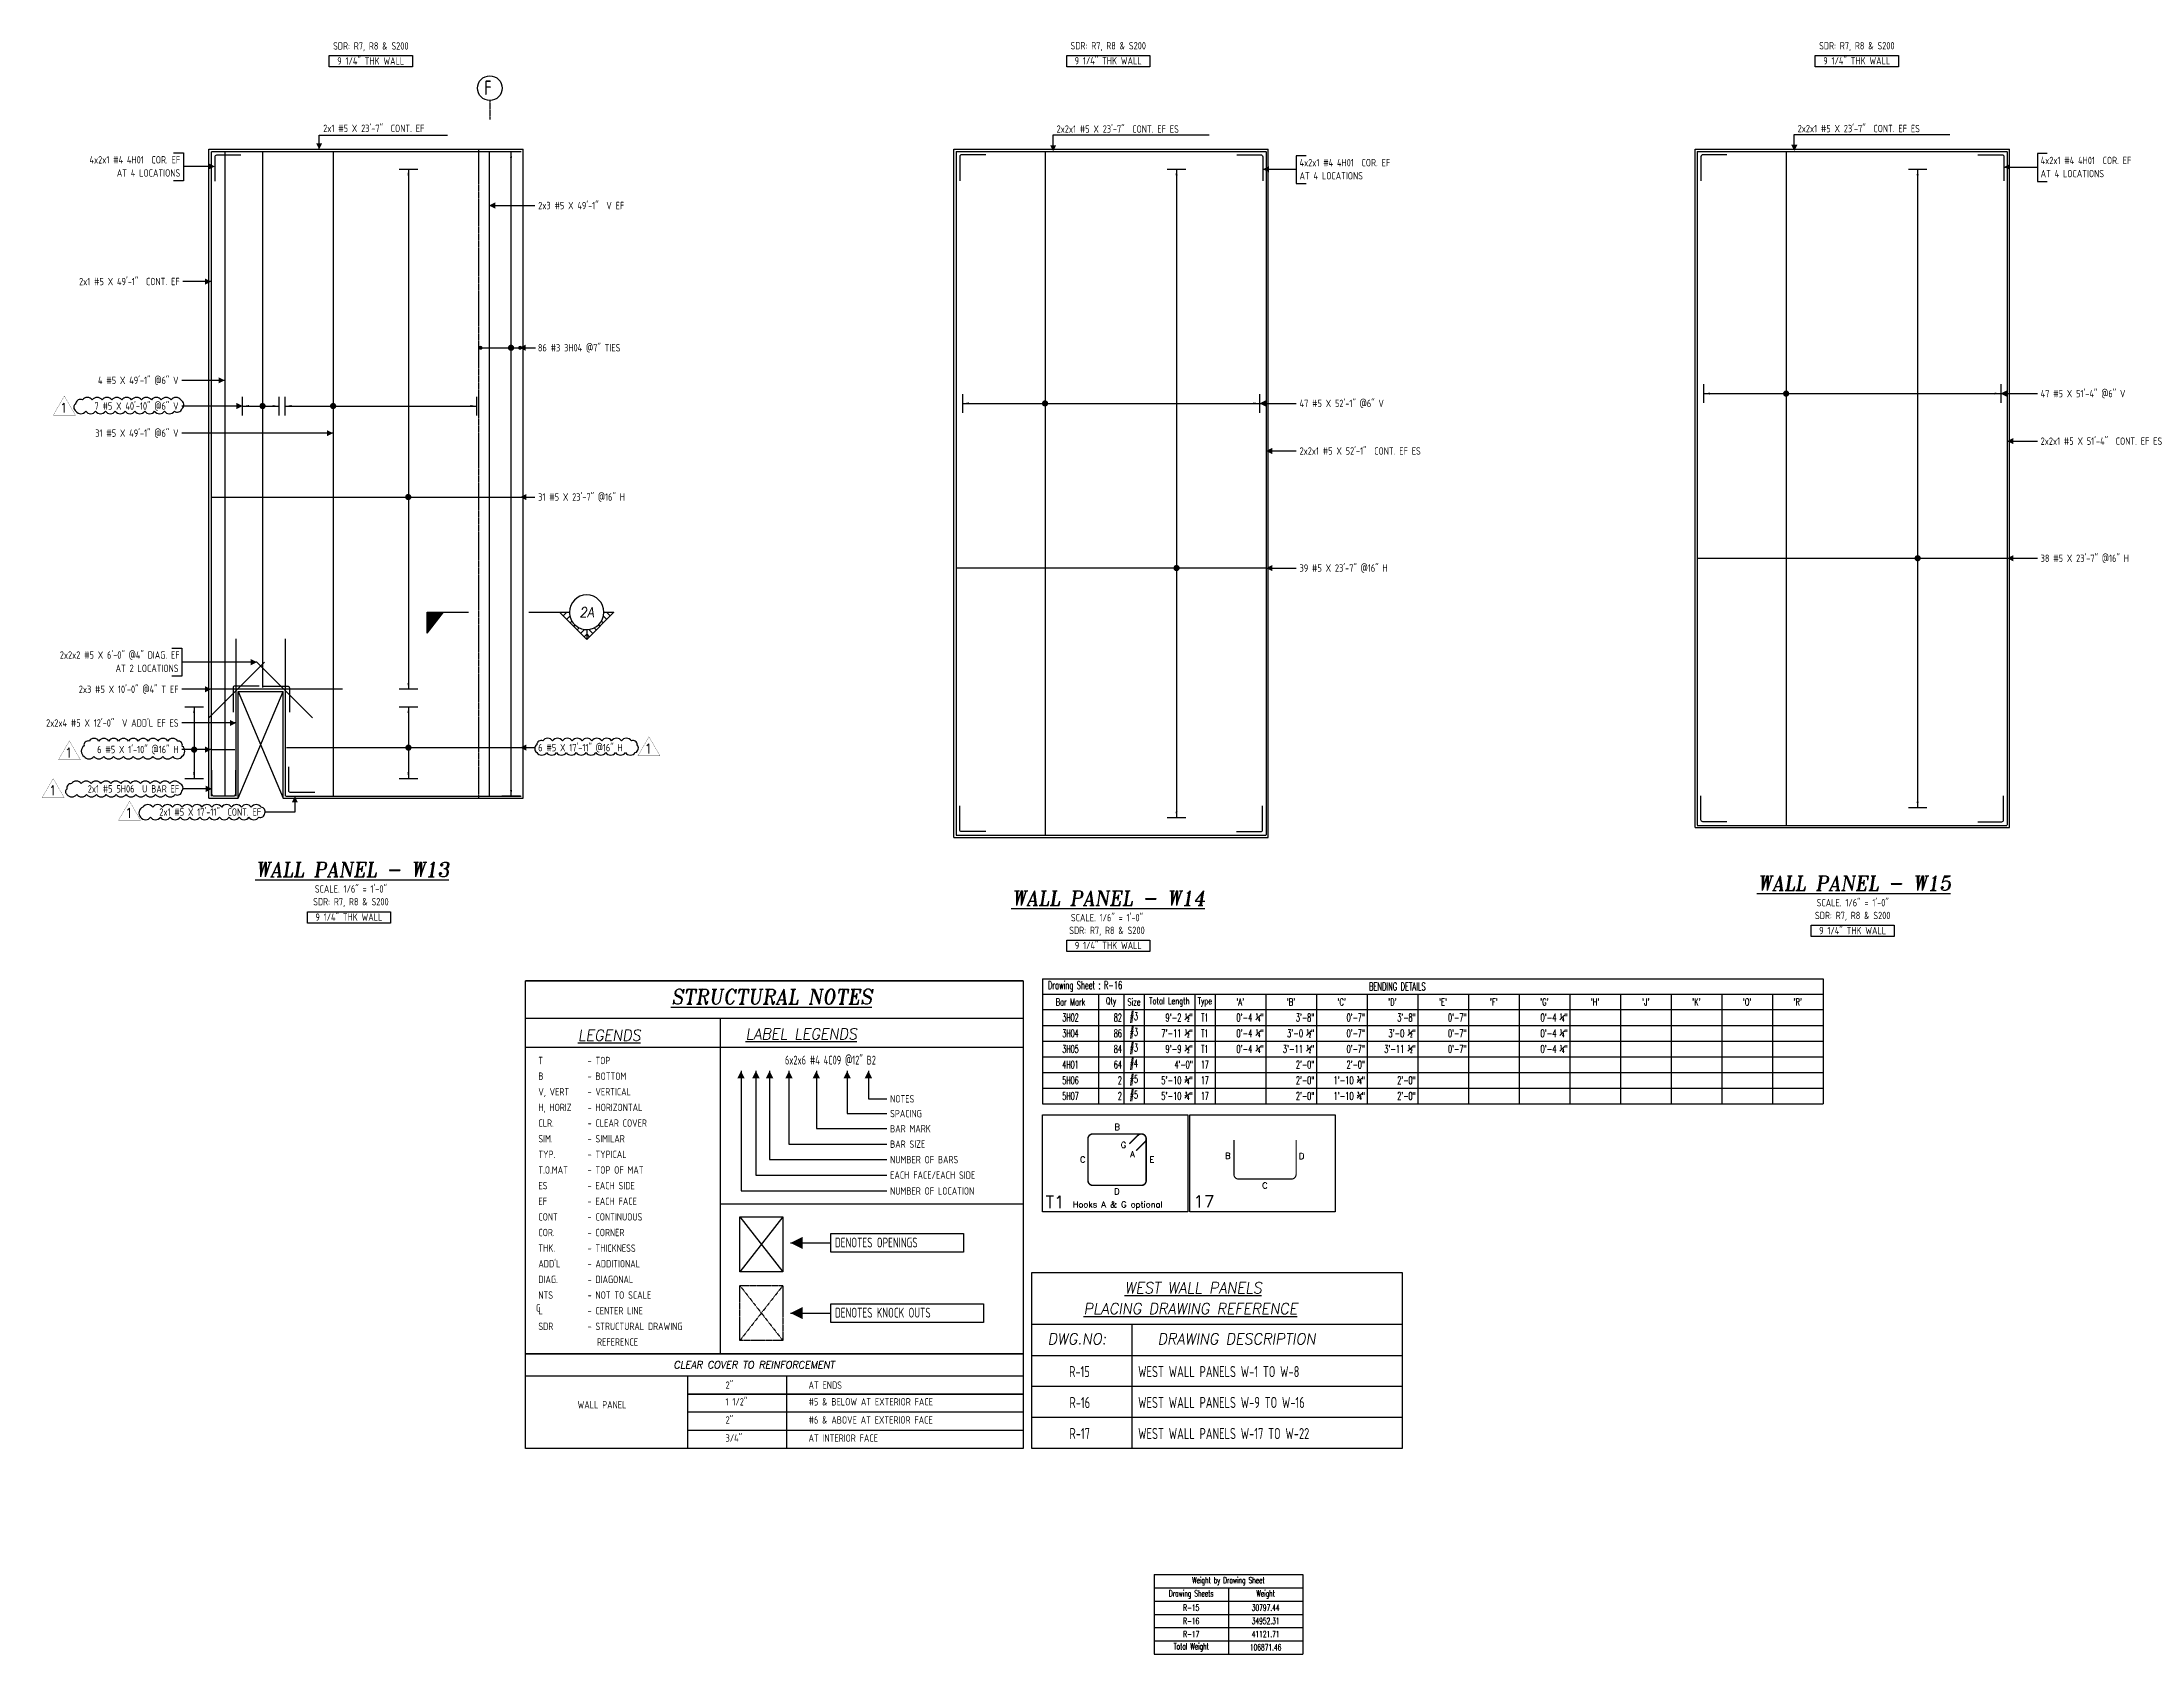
# Model space of a CAD drawing. Header units: inches. Extents: x -3675 to 25720, y -2273 to 5046.
# Drawn here: x 15733 to 17652, y -806 to 668 of the extents above; entities that cross this region are included whole.
import ezdxf
from ezdxf.enums import TextEntityAlignment as Align

# ---------------------------------------------------------------- set-up
doc = ezdxf.new("R2010")
doc.units = ezdxf.units.IN
doc.header["$LTSCALE"] = 0.025
doc.header["$MEASUREMENT"] = 0
doc.linetypes.add('HIDDEN', pattern=[6, 3, -3])
doc.linetypes.add('PHANTOM', pattern=[2.5, 1.25, -0.25, 0.25, -0.25, 0.25, -0.25])
doc.layers.get('0').update_dxf_attribs({"linetype": 'CONTINUOUS'})
for name, color, linetype in [('0-25', 7, 'CONTINUOUS'), ('0-25TEXT', 7, 'CONTINUOUS'), ('0-35', 3, 'CONTINUOUS'), ('0-35TEXT', 3, 'CONTINUOUS'), ('0-50', 10, 'CONTINUOUS'), ('3', 3, 'CONTINUOUS'), ('BAR-LBL', 2, 'CONTINUOUS'), ('BARLIST', 7, 'CONTINUOUS'), ('CADS-BAR-SKETCH', 7, 'CONTINUOUS'), ('GRID', 8, 'PHANTOM'), ('hidden', 7, 'HIDDEN'), ('RANGELAY', 7, 'CONTINUOUS'), ('REBARS', 4, 'CONTINUOUS'), ('REV_1', 150, 'CONTINUOUS')]:
    doc.layers.add(name, color=color, linetype=linetype)
doc.styles.add('AR', font='ARCHQUIK.shx', dxfattribs={"width": 0.8})
doc.styles.add('ROMANS', font='romans.shx', dxfattribs={"width": 0.57})
doc.styles.add('ROMANT', font='romant')

msp = doc.modelspace()

# ---------------------------------------------------------------- texts
at = {"color": 7, "linetype": 'Continuous', "style": 'ROMANT', "oblique": 9, "width": 0.95}
for s, p in [('%%UWALL PANEL - W13', (16016.35304, -95.46906)), ('%%UWALL PANEL - W15', (17388.77036, -108.04529)), ('%%UWALL PANEL - W14', (16707.26725, -121.67612))]:
    msp.add_text(s, height=13.5, dxfattribs=at).set_placement(p, align=Align.CENTER)
at = {"linetype": 'Continuous', "style": 'ROMANT', "oblique": 9, "width": 0.95}
for s, height, p in [('%%USTRUCTURAL NOTES', 13.5, (16399.53397, -211.77539)), ('%%ULEGENDS', 10.125, (16251.23635, -245.33156)), ('%%ULABEL LEGENDS', 10.125, (16426.67559, -244.11802))]:
    msp.add_text(s, height=height, dxfattribs=at).set_placement(p, align=Align.CENTER)
for s, height, p in [('%%UWEST WALL PANELS', 10.125, (16722.20282, -476.1961)), ('%%UPLACING DRAWING REFERENCE', 10.125, (16684.63643, -495.20492)), ('DWG.NO:', 10.125, (16651.76079, -522.90159)), ('DRAWING DESCRIPTION', 10.125, (16752.20003, -522.90159)), ('CLEAR COVER TO REINFORCEMENT', 6.75, (16309.91663, -544.89604))]:
    msp.add_text(s, height=height, dxfattribs=at).set_placement(p)
at = {"layer": '0-35', "style": 'AR', "width": 0.8}
for s, p in [('R-15', (16671.35173, -552.78923)), ('WEST WALL PANELS W-1 TO W-8', (16734.38106, -552.78923)), ('R-16', (16671.66063, -581.09753)), ('WEST WALL PANELS W-9 TO W-16', (16734.38106, -580.99677)), ('R-17', (16671.66063, -609.40583)), ('WEST WALL PANELS W-17 TO W-22', (16734.38106, -609.40583))]:
    msp.add_text(s, height=10.125, dxfattribs=at).set_placement(p)
at = {"layer": '0-35TEXT', "style": 'AR', "width": 0.8}
for s, p in [('SDR: R7, R8 & S200', (16033.19, 660.6735)), ('9 1/4" THK WALL', (16033.11308, 646.88549)), ('SDR: R7, R8 & S200', (16707.05395, 660.87553)), ('9 1/4" THK WALL', (16706.97703, 647.08751)), ('SDR: R7, R8 & S200', (17391.15662, 660.87553)), ('9 1/4" THK WALL', (17391.0797, 647.08751)), ('SDR: R7, R8 & S200', (16014.98116, -121.58415)), ('SCALE. 1/6" = 1\'-0"', (16014.98116, -109.91595)), ('SCALE. 1/6" = 1\'-0"', (17387.39848, -122.49218)), ('9 1/4" THK WALL', (16013.12721, -135.68293)), ('SCALE. 1/6" = 1\'-0"', (16705.89538, -136.12302)), ('SDR: R7, R8 & S200', (17387.39848, -134.16037)), ('SDR: R7, R8 & S200', (16705.89538, -147.79121)), ('9 1/4" THK WALL', (16707.138, -161.57923)), ('9 1/4" THK WALL', (17387.32156, -147.94839))]:
    msp.add_text(s, height=6.7498312, dxfattribs=at).set_placement(p, align=Align.CENTER)
for s, height, p in [('AT 4 LOCATIONS', 6.7498312, (15858.98542, 544.56163)), ('AT 2 LOCATIONS', 6.7498312, (15857.48559, 91.7612)), ('6x2x6 #4 4C09 @12" B2', 8.1, (16494.7563, -267.04955))]:
    msp.add_text(s, height=height, dxfattribs=at).set_placement(p, align=Align.RIGHT)
for s, height, p in [('AT 4 LOCATIONS', 6.7498312, (16881.8891, 541.96542)), ('AT 4 LOCATIONS', 6.7498312, (17559.12079, 543.9865)), ('T', 6.75, (16186.2935, -266.75297)), ('- TOP', 6.75, (16231.22812, -266.75297)), ('B', 6.75, (16186.2935, -281.04581)), ('- BOTTOM', 6.75, (16231.22812, -281.04581)), ('V, VERT', 6.75, (16186.2935, -295.33866)), ('H, HORIZ', 6.75, (16186.2935, -309.6315)), ('- VERTICAL', 6.75, (16231.22812, -295.33866)), ('- HORIZONTAL', 6.75, (16231.22812, -309.6315)), ('NOTES', 6.75, (16507.738, -301.79447)), ('CLR.', 6.75, (16186.2935, -323.92434)), ('- CLEAR COVER', 6.75, (16231.22812, -323.92434)), ('SPACING', 6.75, (16507.738, -315.23507)), ('BAR MARK', 6.75, (16507.738, -329.0335)), ('SIM.', 6.75, (16186.2935, -338.21718)), ('- SIMILAR', 6.75, (16231.22812, -338.21718)), ('BAR SIZE', 6.75, (16507.738, -343.18961)), ('TYP.', 6.75, (16186.2935, -352.51002)), ('T.O.MAT', 6.75, (16186.2935, -366.80286)), ('- TYPICAL', 6.75, (16231.22812, -352.51002)), ('- TOP OF MAT', 6.75, (16231.22812, -366.80286)), ('NUMBER OF BARS', 6.75, (16507.738, -357.34572)), ('ES', 6.75, (16186.2935, -381.0957)), ('- EACH SIDE', 6.75, (16231.22812, -381.0957)), ('EACH FACE/EACH SIDE', 6.75, (16507.738, -371.50184)), ('NUMBER OF LOCATION', 6.75, (16507.738, -386.01578)), ('EF', 6.75, (16186.2935, -395.38854)), ('CONT', 6.75, (16186.2935, -409.68138)), ('- EACH FACE', 6.75, (16231.22812, -395.38854)), ('- CONTINUOUS', 6.75, (16231.22812, -409.68138)), ('COR.', 6.75, (16186.2935, -423.97422)), ('- CORNER', 6.75, (16231.22812, -423.97422)), ('THK.', 6.75, (16186.2935, -438.26706)), ('- THICKNESS', 6.75, (16231.22812, -438.26706)), ('DENOTES OPENINGS', 9, (16457.33697, -434.23194)), ("ADD'L", 6.75, (16186.2935, -452.5599)), ('DIAG.', 6.75, (16186.2935, -466.85274)), ('- ADDITIONAL', 6.75, (16231.22812, -452.5599)), ('- DIAGONAL', 6.75, (16231.22812, -466.85274)), ('NTS', 6.75, (16186.2935, -481.14558)), ('- NOT TO SCALE', 6.75, (16231.22812, -481.14558)), ('- CENTER LINE', 6.75, (16231.22812, -495.43842)), ('DENOTES KNOCK OUTS', 9, (16457.33697, -498.36272)), ('SDR', 6.75, (16186.2935, -509.73126)), ('- STRUCTURAL DRAWING', 6.75, (16231.22812, -509.73126)), ('REFERENCE', 6.75, (16239.89621, -524.0241)), ('2"', 6.75, (16357.36202, -563.4672)), ('WALL PANEL', 6.75, (16222.12481, -581.44073)), ('1 1/2"', 6.75, (16357.36202, -578.72908)), ('AT ENDS', 6.75, (16433.18142, -563.4672)), ('#5 & BELOW AT EXTERIOR FACE  ', 6.75, (16433.18142, -578.72908)), ('2"', 6.75, (16357.36202, -595.30611)), ('#6 & ABOVE AT EXTERIOR FACE   ', 6.75, (16433.18142, -595.30611)), ('3/4"', 6.75, (16357.36202, -611.88314)), ('AT INTERIOR FACE   ', 6.75, (16433.18142, -611.88314))]:
    msp.add_text(s, height=height, dxfattribs=at).set_placement(p)
at = {"layer": '0-50', "style": 'AR', "width": 0.8}
msp.add_text('F', height=13.5, dxfattribs=at).set_placement((16136.94186, 618.94493))
at = {"layer": 'BAR-LBL', "style": 'AR', "width": 0.8}
for s, p in [('2x1 #5 X 23\'-7"  CONT. EF', (15989.66529, 585.31875)), ('2x2x1 #5 X 23\'-7"  CONT. EF ES', (16659.86526, 584.69791)), ('2x2x1 #5 X 23\'-7"  CONT. EF ES', (17337.09696, 585.15115)), ('4x2x1 #4 4H01  COR. EF', (16881.8891, 553.96416)), ('4x2x1 #4 4H01  COR. EF', (17559.12079, 555.98524)), ('2x3 #5 X 49\'-1"  V EF', (16186.16489, 514.76738)), ('86 #3 3H04 @7" TIES', (16185.84089, 384.75842)), ('47 #5 X 51\'-4" @6" V', (17559.12079, 342.90619)), ('47 #5 X 52\'-1" @6" V', (16881.8891, 333.90619)), ('2x2x1 #5 X 51\'-4"  CONT. EF ES', (17559.12079, 299.40651)), ('2x2x1 #5 X 52\'-1"  CONT. EF ES', (16881.8891, 290.40651)), ('31 #5 X 23\'-7" @16" H', (16186.16489, 248.33334)), ('38 #5 X 23\'-7" @16" H', (17559.12079, 192.38544)), ('39 #5 X 23\'-7" @16" H', (16881.8891, 183.38544)), ('6 #5 X 17\'-11" @16" H', (16186.16489, 19.26723))]:
    msp.add_text(s, height=6.7492913, dxfattribs=at).set_placement(p)
for s, p in [('4x2x1 #4 4H01  COR. EF', (15858.98542, 556.56037)), ('2x1 #5 X 49\'-1"  CONT. EF', (15858.46272, 445.31441)), ('4 #5 X 49\'-1" @6" V', (15857.48559, 354.98664)), ('7 #5 X 40\'-10" @6" V', (15857.48559, 331.49783)), ('31 #5 X 49\'-1" @6" V', (15857.48559, 306.72486)), ('2x2x2 #5 X 6\'-0" @4" DIAG. EF', (15858.40232, 103.90522)), ('2x3 #5 X 10\'-0" @4" T EF', (15857.48559, 72.60964)), ('2x2x4 #5 X 12\'-0"  V ADD\'L EF ES', (15857.48559, 41.784)), ('6 #5 X 1\'-10" @16" H', (15857.48559, 17.53347)), ('2x1 #5 5H06  U BAR EF', (15858.05697, -18.41668)), ('2x1 #5 X 17\'-11"  CONT. EF', (15932.97784, -39.64277))]:
    msp.add_text(s, height=6.7492913, dxfattribs=at).set_placement(p, align=Align.RIGHT)

# ---------------------------------------------------------------- blocks, each defined once
blk = doc.blocks.new('leadrblk')
blk.add_lwpolyline([(0, 0, 0, 1, 0), (1, 0, 1, 1, 0)], format="xyseb")
blk = doc.blocks.new('*U554', base_point=(16571.1, 564.8))
at = {"layer": 'REBARS', "color": 0}
blk.add_lwpolyline([(16595.1, 564.5), (16573.1, 564.5, 0.414214), (16571.3, 562.8), (16571.3, 540.8)], format="xyb", dxfattribs=at)
blk = doc.blocks.new('*U555', base_point=(16848.6, 564.8))
at = {"layer": 'REBARS', "color": 0}
blk.add_lwpolyline([(16824.6, 564.5), (16846.6, 564.5, -0.414214), (16848.3, 562.8), (16848.3, 540.8)], format="xyb", dxfattribs=at)
blk = doc.blocks.new('*U556', base_point=(16571.1, -54.5))
at = {"layer": 'REBARS', "color": 0}
blk.add_lwpolyline([(16595.1, -54.2), (16573.1, -54.2, -0.414213), (16571.3, -52.5), (16571.3, -30.5)], format="xyb", dxfattribs=at)
blk = doc.blocks.new('*U557', base_point=(16848.3, -54.5))
at = {"layer": 'REBARS', "color": 0}
blk.add_lwpolyline([(16824.3, -54.2), (16846.3, -54.2, 0.414213), (16848.1, -52.5), (16848.1, -30.5)], format="xyb", dxfattribs=at)
blk = doc.blocks.new('rendmark')
at = {"color": 4}
blk.add_line((0, -3), (0, 3), dxfattribs=at)
blk = doc.blocks.new('rarrow')
at = {"color": 7}
blk.add_solid([(2, -0.33), (2, 0.33), (0, 0)], dxfattribs=at)
blk = doc.blocks.new('*U125', base_point=(16769.5, 551.5))
at = {"layer": 'RANGELAY'}
blk.add_line((16769.5, 551.5), (16769.5, -41.5), dxfattribs=at)
at = {"layer": 'RANGELAY', "xscale": 2.834645669291339, "yscale": 2.834645669291339}
for name, p, rotation in [('rendmark', (16769.5, 551.5), 269.9999999999999), ('rarrow', (16769.5, 551.5), 269.9999999999999), ('rarrow', (16769.5, -41.5), 89.999996929531), ('rendmark', (16769.5, -41.5), 89.999996929531)]:
    blk.add_blockref(name, p, dxfattribs=dict(at, rotation=rotation))
blk = doc.blocks.new('VPM735790')
at = {"const_width": 1}
blk.add_lwpolyline([(-0.5, 0, 1), (0.5, 0, 1)], format="xyb", close=True, dxfattribs=at)
blk = doc.blocks.new('*U664', base_point=(16568.1, 186.4))
at = {"layer": 'REBARS', "color": 0}
blk.add_lwpolyline([(16568.1, 186.8), (16851.1, 186.8)], dxfattribs=at)
blk = doc.blocks.new('*U118', base_point=(10285.3, 1164.4))
at = {"layer": 'RANGELAY'}
blk.add_line((10285.3, 1164.4), (10556.6, 1164.4), dxfattribs=at)
at = {"layer": 'RANGELAY', "xscale": 2.834645669291339, "yscale": 2.834645669291339, "zscale": 2.834645669291339}
for name, p, rotation in [('rendmark', (10285.3, 1164.4), 1.123874301598573e-06), ('rendmark', (10556.6, 1164.4), 179.9999980534053), ('rarrow', (10285.3, 1164.4), 1.123874301598573e-06), ('rarrow', (10556.6, 1164.4), 179.9999980534053)]:
    blk.add_blockref(name, p, dxfattribs=dict(at, rotation=rotation))
blk = doc.blocks.new('VPM7357D0')
at = {"const_width": 1}
blk.add_lwpolyline([(-0.5, 0, 1), (0.5, 0, 1)], format="xyb", close=True, dxfattribs=at)
blk = doc.blocks.new('*U210', base_point=(16649, 567.7))
at = {"layer": 'REBARS', "color": 0}
blk.add_lwpolyline([(16649.3, 567.7), (16649.3, -57.3)], dxfattribs=at)
blk = doc.blocks.new('*U139', base_point=(16568.4, 567.6))
at = {"layer": 'REBARS', "color": 0}
blk.add_lwpolyline([(16568.1, 567.6), (16568.1, -57.4)], dxfattribs=at)
blk = doc.blocks.new('*U140', base_point=(16851, 567.6))
at = {"layer": 'REBARS', "color": 0}
blk.add_lwpolyline([(16851.3, 567.6), (16851.3, -57.4)], dxfattribs=at)
blk = doc.blocks.new('*U662', base_point=(16568.1, -57.2))
at = {"layer": 'REBARS', "color": 0}
blk.add_lwpolyline([(16568.1, -57.5), (16851.1, -57.5)], dxfattribs=at)
blk = doc.blocks.new('*U663', base_point=(16568.1, 567.2))
at = {"layer": 'REBARS', "color": 0}
blk.add_lwpolyline([(16568.1, 567.5), (16851.1, 567.5)], dxfattribs=at)
blk = doc.blocks.new('*U550', base_point=(17248.3, 564.8))
at = {"layer": 'REBARS', "color": 0}
blk.add_lwpolyline([(17272.3, 564.5), (17250.3, 564.5, 0.414214), (17248.6, 562.8), (17248.6, 540.8)], format="xyb", dxfattribs=at)
blk = doc.blocks.new('*U551', base_point=(17525.8, 564.8))
at = {"layer": 'REBARS', "color": 0}
blk.add_lwpolyline([(17501.8, 564.5), (17523.8, 564.5, -0.414214), (17525.6, 562.8), (17525.6, 540.8)], format="xyb", dxfattribs=at)
blk = doc.blocks.new('*U552', base_point=(17248.3, -45.5))
at = {"layer": 'REBARS', "color": 0}
blk.add_lwpolyline([(17272.3, -45.2), (17250.3, -45.2, -0.414213), (17248.6, -43.5), (17248.6, -21.5)], format="xyb", dxfattribs=at)
blk = doc.blocks.new('*U553', base_point=(17525.6, -45.5))
at = {"layer": 'REBARS', "color": 0}
blk.add_lwpolyline([(17501.6, -45.2), (17523.6, -45.2, 0.414213), (17525.3, -43.5), (17525.3, -21.5)], format="xyb", dxfattribs=at)
blk = doc.blocks.new('*U126', base_point=(17446.7, 551.5))
at = {"layer": 'RANGELAY'}
blk.add_line((17446.7, 551.5), (17446.7, -32.5), dxfattribs=at)
at = {"layer": 'RANGELAY', "xscale": 2.834645669291339, "yscale": 2.834645669291339}
for name, p, rotation in [('rendmark', (17446.7, 551.5), 269.9999999999999), ('rarrow', (17446.7, 551.5), 269.9999999999999), ('rendmark', (17446.7, -32.5), 89.999996929531), ('rarrow', (17446.7, -32.5), 89.999996929531)]:
    blk.add_blockref(name, p, dxfattribs=dict(at, rotation=rotation))
blk = doc.blocks.new('VPM7361A0')
at = {"const_width": 1}
blk.add_lwpolyline([(-0.5, 0, 1), (0.5, 0, 1)], format="xyb", close=True, dxfattribs=at)
blk = doc.blocks.new('*U661', base_point=(17245.3, 195.4))
at = {"layer": 'REBARS', "color": 0}
blk.add_lwpolyline([(17245.3, 195.8), (17528.3, 195.8)], dxfattribs=at)
blk = doc.blocks.new('*U121', base_point=(10285.3, 1164.4))
at = {"layer": 'RANGELAY'}
blk.add_line((10285.3, 1164.4), (10556.6, 1164.4), dxfattribs=at)
at = {"layer": 'RANGELAY', "xscale": 2.834645669291339, "yscale": 2.834645669291339, "zscale": 2.834645669291339}
for name, p, rotation in [('rendmark', (10285.3, 1164.4), 1.123874301598573e-06), ('rendmark', (10556.6, 1164.4), 179.9999980534053), ('rarrow', (10285.3, 1164.4), 1.123874301598573e-06), ('rarrow', (10556.6, 1164.4), 179.9999980534053)]:
    blk.add_blockref(name, p, dxfattribs=dict(at, rotation=rotation))
blk = doc.blocks.new('VPM7361E0')
at = {"const_width": 1}
blk.add_lwpolyline([(-0.5, 0, 1), (0.5, 0, 1)], format="xyb", close=True, dxfattribs=at)
blk = doc.blocks.new('*U209', base_point=(17326.2, 567.6))
at = {"layer": 'REBARS', "color": 0}
blk.add_lwpolyline([(17326.5, 567.6), (17326.5, -48.4)], dxfattribs=at)
blk = doc.blocks.new('*U141', base_point=(17245.6, 567.6))
at = {"layer": 'REBARS', "color": 0}
blk.add_lwpolyline([(17245.3, 567.6), (17245.3, -48.4)], dxfattribs=at)
blk = doc.blocks.new('*U142', base_point=(17528.3, 567.6))
at = {"layer": 'REBARS', "color": 0}
blk.add_lwpolyline([(17528.6, 567.6), (17528.6, -48.4)], dxfattribs=at)
blk = doc.blocks.new('*U659', base_point=(17245.3, -48.2))
at = {"layer": 'REBARS', "color": 0}
blk.add_lwpolyline([(17245.3, -48.5), (17528.3, -48.5)], dxfattribs=at)
blk = doc.blocks.new('*U660', base_point=(17245.3, 567.2))
at = {"layer": 'REBARS', "color": 0}
blk.add_lwpolyline([(17245.3, 567.5), (17528.3, 567.5)], dxfattribs=at)
blk = doc.blocks.new('*U330', base_point=(15871.7, 60))
at = {"layer": 'RANGELAY'}
blk.add_line((15871.7, 60), (15871.7, -5.8), dxfattribs=at)
at = {"layer": 'RANGELAY', "xscale": 2.834645669291339, "yscale": 2.834645669291339}
for name, p, rotation in [('rendmark', (15871.7, 60), 269.9999999999999), ('rarrow', (15871.7, 60), 269.9999999999999), ('rendmark', (15871.7, -5.8), 89.999996929531), ('rarrow', (15871.7, -5.8), 89.999996929531)]:
    blk.add_blockref(name, p, dxfattribs=dict(at, rotation=rotation))
blk = doc.blocks.new('VPM7B3EE0')
at = {"const_width": 1}
blk.add_lwpolyline([(-0.5, 0, 1), (0.5, 0, 1)], format="xyb", close=True, dxfattribs=at)
blk = doc.blocks.new('*U810', base_point=(15887, 20.5))
at = {"layer": 'REBARS', "color": 0}
blk.add_lwpolyline([(15887, 20.8), (15909, 20.8)], dxfattribs=at)
blk = doc.blocks.new('*U328', base_point=(16067.6, 60))
at = {"layer": 'RANGELAY'}
blk.add_line((16067.6, 60), (16067.6, -5.8), dxfattribs=at)
at = {"layer": 'RANGELAY', "xscale": 2.834645669291339, "yscale": 2.834645669291339}
for name, p, rotation in [('rendmark', (16067.6, 60), 269.9999999999999), ('rarrow', (16067.6, 60), 269.9999999999999), ('rendmark', (16067.6, -5.8), 89.999996929531), ('rarrow', (16067.6, -5.8), 89.999996929531)]:
    blk.add_blockref(name, p, dxfattribs=dict(at, rotation=rotation))
blk = doc.blocks.new('VPM7B3F32')
at = {"const_width": 1}
blk.add_lwpolyline([(-0.5, 0, 1), (0.5, 0, 1)], format="xyb", close=True, dxfattribs=at)
blk = doc.blocks.new('*U467', base_point=(15956.1, 22.3))
at = {"layer": 'REBARS', "color": 0}
blk.add_lwpolyline([(15956.1, 22.6), (16171.1, 22.6)], dxfattribs=at)
blk = doc.blocks.new('*U697', base_point=(15887.3, 251.4))
at = {"layer": 'REBARS', "color": 0}
blk.add_lwpolyline([(15887.3, 251.7), (16170.3, 251.7)], dxfattribs=at)
blk = doc.blocks.new('*U803', base_point=(15916.1, 334.9))
at = {"layer": 'RANGELAY'}
blk.add_line((15916.1, 334.9), (15949.1, 334.9), dxfattribs=at)
at = {"layer": 'RANGELAY', "xscale": 2.834645669291339, "yscale": 2.834645669291339}
for name, p, rotation in [('rendmark', (15916.1, 334.9), 2.072565086975498e-12), ('rarrow', (15916.1, 334.9), 2.072565086975498e-12), ('rarrow', (15949.1, 334.9), 179.9999969295331), ('rendmark', (15949.1, 334.9), 179.9999969295331)]:
    blk.add_blockref(name, p, dxfattribs=dict(at, rotation=rotation))
blk = doc.blocks.new('VPM7B3FB0')
at = {"const_width": 1}
blk.add_lwpolyline([(-0.5, 0, 1), (0.5, 0, 1)], format="xyb", close=True, dxfattribs=at)
blk = doc.blocks.new('*U801', base_point=(15955.1, 334.9))
at = {"layer": 'RANGELAY'}
blk.add_line((15955.1, 334.9), (16129.9, 334.9), dxfattribs=at)
at = {"layer": 'RANGELAY', "xscale": 2.834645669291339, "yscale": 2.834645669291339}
for name, p, rotation in [('rendmark', (15955.1, 334.9), 2.048650060443527e-12), ('rarrow', (15955.1, 334.9), 2.048650060443527e-12), ('rarrow', (16129.9, 334.9), 179.9999969295331), ('rendmark', (16129.9, 334.9), 179.9999969295331)]:
    blk.add_blockref(name, p, dxfattribs=dict(at, rotation=rotation))
blk = doc.blocks.new('VPM7B3FE0')
at = {"const_width": 1}
blk.add_lwpolyline([(-0.5, 0, 1), (0.5, 0, 1)], format="xyb", close=True, dxfattribs=at)
blk = doc.blocks.new('*U466', base_point=(16007.4, 76.3))
at = {"layer": 'REBARS', "color": 0}
blk.add_lwpolyline([(16007.4, 76), (15887.4, 76)], dxfattribs=at)
blk = doc.blocks.new('*U461', base_point=(15910.4, -21.8))
at = {"layer": 'REBARS', "color": 0}
blk.add_lwpolyline([(15910.1, -21.8), (15910.1, 122.2)], dxfattribs=at)
blk = doc.blocks.new('*U462', base_point=(15954.7, -21.8))
at = {"layer": 'REBARS', "color": 0}
blk.add_lwpolyline([(15955.1, -21.8), (15955.1, 122.2)], dxfattribs=at)
blk = doc.blocks.new('*U329', base_point=(16067.6, 551.5))
at = {"layer": 'RANGELAY'}
blk.add_line((16067.6, 551.5), (16067.6, 76), dxfattribs=at)
at = {"layer": 'RANGELAY', "xscale": 2.834645669291339, "yscale": 2.834645669291339}
for name, p, rotation in [('rendmark', (16067.6, 551.5), 269.9999999999999), ('rarrow', (16067.6, 551.5), 269.9999999999999), ('rarrow', (16067.6, 76), 89.999996929531), ('rendmark', (16067.6, 76), 89.999996929531)]:
    blk.add_blockref(name, p, dxfattribs=dict(at, rotation=rotation))
blk = doc.blocks.new('VPM7B4091')
at = {"const_width": 1}
blk.add_lwpolyline([(-0.5, 0, 1), (0.5, 0, 1)], format="xyb", close=True, dxfattribs=at)
blk = doc.blocks.new('*U374', base_point=(15899.4, 567.5))
at = {"layer": 'REBARS', "color": 0}
blk.add_lwpolyline([(15899.8, 567.5), (15899.8, -21.5)], dxfattribs=at)
blk = doc.blocks.new('*U804', base_point=(15934, 567.5))
at = {"layer": 'REBARS', "color": 0}
blk.add_lwpolyline([(15934.3, 567.5), (15934.3, 77.5)], dxfattribs=at)
blk = doc.blocks.new('*U166', base_point=(16161.3, -21.8))
at = {"layer": 'RANGELAY'}
blk.add_line((16161.3, -21.8), (16161.3, 567.5), dxfattribs=at)
at = {"layer": 'RANGELAY', "xscale": 2.834645669291339, "yscale": 2.834645669291339}
for name, p, rotation in [('rendmark', (16161.3, 567.5), 269.9999969411397), ('rarrow', (16161.3, 567.5), 269.9999969411397), ('rarrow', (16161.3, -21.8), 90.00000001160862), ('rendmark', (16161.3, -21.8), 90.00000001160862)]:
    blk.add_blockref(name, p, dxfattribs=dict(at, rotation=rotation))
blk = doc.blocks.new('VPM7B40E2')
at = {"const_width": 1}
blk.add_lwpolyline([(-0.5, 0, 1), (0.5, 0, 1)], format="xyb", close=True, dxfattribs=at)
blk = doc.blocks.new('*U802', base_point=(15998.4, 567.5))
at = {"layer": 'REBARS', "color": 0}
blk.add_lwpolyline([(15998.7, 567.5), (15998.7, -21.5)], dxfattribs=at)
blk = doc.blocks.new('*U626', base_point=(15890.3, 564.3))
at = {"layer": 'REBARS', "color": 0}
blk.add_lwpolyline([(15914.3, 564.1), (15892.3, 564.1, 0.414214), (15890.5, 562.3), (15890.5, 540.3)], format="xyb", dxfattribs=at)
blk = doc.blocks.new('*U212', base_point=(15887.6, 567.2))
at = {"layer": 'REBARS', "color": 0}
blk.add_lwpolyline([(15887.3, 567.2), (15887.3, -21.8)], dxfattribs=at)
blk = doc.blocks.new('*U707', base_point=(15887.5, 567.2))
at = {"layer": 'REBARS', "color": 0}
blk.add_lwpolyline([(15887.5, 567.5), (16170.5, 567.5)], dxfattribs=at)
blk = doc.blocks.new('*U164', base_point=(16140.9, 567.5))
at = {"layer": 'REBARS', "color": 0}
blk.add_lwpolyline([(16141.2, 567.5), (16141.2, -21.6)], dxfattribs=at)
blk = doc.blocks.new('*U465', base_point=(15955.5, -21.5))
at = {"layer": 'REBARS', "color": 0}
blk.add_lwpolyline([(15955.5, -21.8), (16170.5, -21.8)], dxfattribs=at)
blk = doc.blocks.new('*U627', base_point=(15958.1, -18.8))
at = {"layer": 'REBARS', "color": 0}
blk.add_lwpolyline([(15982.1, -18.5), (15960.1, -18.5, -0.414213), (15958.3, -16.8), (15958.3, 5.2)], format="xyb", dxfattribs=at)
blk = doc.blocks.new('*U191', base_point=(16133.3, 388.1))
at = {"layer": 'REBARS', "color": 0, "const_width": 1.8}
for points in [[(16133.5, 389, 1), (16133.5, 387.2, 1), (16133.5, 389)], [(16169.6, 387.2, 1), (16169.6, 389, 1), (16169.6, 387.2)]]:
    blk.add_lwpolyline(points, format="xyb", dxfattribs=at)
at = {"layer": 'REBARS', "color": 0}
blk.add_lwpolyline([(16133.5, 388.1), (16169.6, 388.1)], dxfattribs=at)
blk = doc.blocks.new('*U463', base_point=(15979.7, 49.8))
at = {"layer": 'REBARS', "color": 0}
blk.add_lwpolyline([(15979.9, 50), (15929, 100.9)], dxfattribs=at)
blk = doc.blocks.new('*U464', base_point=(15885.4, 49.8))
at = {"layer": 'REBARS', "color": 0}
blk.add_lwpolyline([(15885.2, 50), (15936.1, 100.9)], dxfattribs=at)
blk = doc.blocks.new('A$C2A293661')
at = {"layer": '0-35TEXT', "style": 'AR', "width": 0.8}
for s, p in [('C', (-0.72, 0.84)), ('L', (0, 0))]:
    blk.add_text(s, height=2.25, dxfattribs=at).set_placement(p)
blk = doc.blocks.new('*U774', base_point=(15887.3, -21.8))
at = {"layer": 'REBARS', "color": 0}
blk.add_lwpolyline([(15887.6, 2.2), (15887.6, -19.3, 0.414214), (15889.8, -21.5), (15907.6, -21.5, 0.414213), (15909.7, -19.3), (15909.7, 2.2)], format="xyb", dxfattribs=at)
blk = doc.blocks.new('SECTARO')
for p, q in [((33.3, 0), (0, 0)), ((33.3, 17), (33.3, 0))]:
    blk.add_line(p, q)
at = {"linetype": 'Continuous'}
blk.add_line((33.3, 17), (20.1, 0), dxfattribs=at)
for points in [[(33.3, 0), (33.3, 17), (33.3, 0), (20.1, 0)], [(33.3, 17), (20.1, 0), (33.3, 0), (33.3, 17)]]:
    blk.add_solid(points, dxfattribs=at)
blk = doc.blocks.new('*X3')
at = {"color": 0, "linetype": 'Continuous'}
for p, q in [((-1.108, 0.278), (-1.075, 0.312)), ((-1.081, 0.217), (-1.031, 0.267)), ((-1.013, 0.197), (-0.986, 0.223)), ((-0.96, 0.161), (-0.942, 0.179)), ((-0.92, 0.112), (-0.898, 0.135)), ((-0.895, 0.05), (-0.854, 0.091)), ((-0.856, 0), (-0.81, 0.046)), ((-0.768, 0), (-0.765, 0.002))]:
    blk.add_line(p, q, dxfattribs=at)
blk = doc.blocks.new('*X2')
at = {"color": 0, "linetype": 'Continuous'}
for p, q in [((-1.108, 0.278), (-1.075, 0.312)), ((-0.96, 0.161), (-0.942, 0.179)), ((-0.856, 0), (-0.81, 0.046))]:
    blk.add_line(p, q, dxfattribs=at)
blk = doc.blocks.new('SECTNU')
at = {"linetype": 'Continuous'}
blk.add_line((-24.7, 0), (-32.8, 0), dxfattribs=at)
blk.add_line((0, 0), (-24.7, 0))
at = {"layer": '3'}
for p, q in [((-68.9, 0), (-46.8, 22.1)), ((-60.8, 0), (-68.9, 0))]:
    blk.add_line(p, q, dxfattribs=at)
at = {"layer": '3', "linetype": 'Continuous'}
blk.add_line((-46.8, 14), (-46.8, 22.1), dxfattribs=at)
at = {"layer": '3'}
for points in [[(-46.8, 22.1), (-24.7, 0), (-32.8, 0, 1)], [(-32.8, 0, 0.414214), (-46.8, 14)]]:
    blk.add_lwpolyline(points, format="xyb", dxfattribs=at)
for start, end in [(90, 180), (180, 0)]:
    blk.add_arc((-46.8, 0), 14, start, end, dxfattribs=at)
at = {"linetype": 'Continuous', "xscale": -64, "yscale": 64, "zscale": 64, "rotation": 359.9999999999999}
blk.add_blockref('*X3', (-117.7, 0), dxfattribs=at)
at = {"linetype": 'Continuous', "xscale": 64, "yscale": 64, "zscale": 64}
for name in ['*X3', '*X2']:
    blk.add_blockref(name, (24.1, 0), dxfattribs=at)
at = {"linetype": 'Continuous', "style": 'ROMANT', "oblique": 9, "width": 0.9}
blk.add_attdef('NO', text='', height=8, dxfattribs=at).set_placement((-46.8, 0), align=Align.MIDDLE)
blk = doc.blocks.new('*U628', base_point=(15907.1, 79.1))
at = {"layer": 'REBARS', "color": 0}
blk.add_lwpolyline([(15931.1, 78.9), (15909.1, 78.9, 0.414214), (15907.3, 77.1), (15907.3, 55.1)], format="xyb", dxfattribs=at)
blk = doc.blocks.new('*U629', base_point=(15958.9, 79.1))
at = {"layer": 'REBARS', "color": 0}
blk.add_lwpolyline([(15934.9, 78.9), (15956.9, 78.9, -0.414214), (15958.7, 77.1), (15958.7, 55.1)], format="xyb", dxfattribs=at)
blk = doc.blocks.new('Rev_Tri (48)')
at = {"const_width": 0.128}
blk.add_lwpolyline([(6.7, 11.6), (13.4, 0), (0, 0)], close=True, dxfattribs=at)
at = {"color": 1, "style": 'ROMANT'}
blk.add_attdef('R', (3.9, 1.5, 0), '', height=5.75, dxfattribs=at)
blk = doc.blocks.new('*T811')
at = {"layer": 'BARLIST', "color": 0, "linetype": 'ByBlock', "lineweight": -2, "transparency": 16777216}
for p, q in [((0, 0), (713.3, 0)), ((0, 0), (0, -114.4)), ((713.3, 0), (713.3, -114.4)), ((0, -14.2), (713.3, -14.2)), ((51, -14.2), (51, -114.4)), ((74.2, -14.2), (74.2, -114.4)), ((92.7, -14.2), (92.7, -114.4)), ((139, -14.2), (139, -114.4)), ((157.6, -14.2), (157.6, -114.4)), ((203.9, -14.2), (203.9, -114.4)), ((250.2, -14.2), (250.2, -114.4)), ((296.5, -14.2), (296.5, -114.4)), ((342.8, -14.2), (342.8, -114.4)), ((389.1, -14.2), (389.1, -114.4)), ((435.4, -14.2), (435.4, -114.4)), ((481.7, -14.2), (481.7, -114.4)), ((528.1, -14.2), (528.1, -114.4)), ((574.4, -14.2), (574.4, -114.4)), ((620.7, -14.2), (620.7, -114.4)), ((667, -14.2), (667, -114.4)), ((0, -28.3), (713.3, -28.3)), ((0, -42.7), (713.3, -42.7)), ((0, -57), (713.3, -57)), ((0, -71.4), (713.3, -71.4)), ((0, -85.7), (713.3, -85.7)), ((0, -100.1), (713.3, -100.1)), ((0, -114.4), (713.3, -114.4))]:
    blk.add_line(p, q, dxfattribs=at)
at = {"layer": 'BARLIST', "color": 0, "transparency": 16777216, "style": 'ROMANS'}
for s, insert, char_height, width, attachment_point in [(' Drawing Sheet : R-16', (1.8, -7.1), 7.087, 292.961, 4), ('Bar Mark', (25.5, -21.3), 6.38, 47.48, 5), ('Qty', (62.6, -21.3), 6.38, 19.63, 5), ('Size', (83.5, -21.3), 6.38, 14.988, 5), ('Total Length', (115.9, -21.3), 6.378, 42.768, 5), ('Type', (148.3, -21.3), 6.38, 14.988, 5), ("'A'", (180.7, -21.3), 6.38, 42.768, 5), ("'B'", (227, -21.3), 6.38, 42.768, 5), ("'C'", (273.3, -21.3), 6.38, 42.768, 5), ('BENDING DETAILS', (298.3, -7.1), 7.087, 413.256, 4), ("'D'", (319.7, -21.3), 6.38, 42.768, 5), ("'E'", (366, -21.3), 6.38, 42.768, 5), ("'F'", (412.3, -21.3), 6.38, 42.768, 5), ("'G'", (458.6, -21.3), 6.38, 42.768, 5), ("'H'", (504.9, -21.3), 6.38, 42.768, 5), ("'J'", (551.2, -21.3), 6.38, 42.768, 5), ("'K'", (597.5, -21.3), 6.38, 42.768, 5), ("'O'", (643.8, -21.3), 6.38, 42.768, 5), ("'R'", (690.1, -21.3), 6.38, 42.768, 5), ('3H02', (25.5, -35.5), 7.09, 47.48, 5), ('82', (72.4, -35.5), 7.09, 19.63, 6), ('#3', (83.5, -35.5), 7.09, 14.988, 5), ('9\'-2 {\\H0.5x;\\S1#2;}"', (137.3, -35.5), 7.087, 42.768, 6), ('T1', (148.3, -35.5), 7.09, 14.988, 5), ('0\'-4 {\\H0.5x;\\S1#4;}"', (202.1, -35.5), 7.087, 42.768, 6), ('3\'-8"', (248.4, -35.5), 7.09, 42.768, 6), ('0\'-7"', (294.7, -35.5), 7.09, 42.768, 6), ('3\'-8"', (341, -35.5), 7.09, 42.768, 6), ('0\'-7"', (387.4, -35.5), 7.09, 42.768, 6), ('0\'-4 {\\H0.5x;\\S1#4;}"', (480, -35.5), 7.087, 42.768, 6), ('3H04', (25.5, -49.9), 7.09, 47.48, 5), ('86', (72.4, -49.9), 7.09, 19.63, 6), ('#3', (83.5, -49.9), 7.09, 14.988, 5), ('7\'-11 {\\H0.5x;\\S1#2;}"', (137.3, -49.9), 7.087, 42.768, 6), ('T1', (148.3, -49.9), 7.09, 14.988, 5), ('0\'-4 {\\H0.5x;\\S1#4;}"', (202.1, -49.9), 7.087, 42.768, 6), ('3\'-0 {\\H0.5x;\\S1#2;}"', (248.4, -49.9), 7.087, 42.768, 6), ('0\'-7"', (294.7, -49.9), 7.09, 42.768, 6), ('3\'-0 {\\H0.5x;\\S1#2;}"', (341, -49.9), 7.087, 42.768, 6), ('0\'-7"', (387.4, -49.9), 7.09, 42.768, 6), ('0\'-4 {\\H0.5x;\\S1#4;}"', (480, -49.9), 7.087, 42.768, 6), ('3H05', (25.5, -64.2), 7.09, 47.48, 5), ('4H01', (25.5, -78.5), 7.09, 47.48, 5), ('84', (72.4, -64.2), 7.09, 19.63, 6), ('64', (72.4, -78.5), 7.09, 19.63, 6), ('#3', (83.5, -64.2), 7.09, 14.988, 5), ('#4', (83.5, -78.5), 7.09, 14.988, 5), ('9\'-9 {\\H0.5x;\\S1#2;}"', (137.3, -64.2), 7.087, 42.768, 6), ('4\'-0"', (137.3, -78.5), 7.09, 42.768, 6), ('T1', (148.3, -64.2), 7.09, 14.988, 5), ('17', (148.3, -78.5), 7.09, 14.988, 5), ('0\'-4 {\\H0.5x;\\S1#4;}"', (202.1, -64.2), 7.087, 42.768, 6), ('3\'-11 {\\H0.5x;\\S1#2;}"', (248.4, -64.2), 7.087, 42.768, 6), ('2\'-0"', (248.4, -78.5), 7.09, 42.768, 6), ('0\'-7"', (294.7, -64.2), 7.09, 42.768, 6), ('2\'-0"', (294.7, -78.5), 7.09, 42.768, 6), ('3\'-11 {\\H0.5x;\\S1#2;}"', (341, -64.2), 7.087, 42.768, 6), ('0\'-7"', (387.4, -64.2), 7.09, 42.768, 6), ('0\'-4 {\\H0.5x;\\S1#4;}"', (480, -64.2), 7.087, 42.768, 6), ('5H06', (25.5, -92.9), 7.09, 47.48, 5), ('2', (72.4, -92.9), 7.09, 19.63, 6), ('#5', (83.5, -92.9), 7.09, 14.988, 5), ('5\'-10 {\\H0.5x;\\S3#4;}"', (137.3, -92.9), 7.087, 42.768, 6), ('17', (148.3, -92.9), 7.09, 14.988, 5), ('2\'-0"', (248.4, -92.9), 7.09, 42.768, 6), ('1\'-10 {\\H0.5x;\\S3#4;}"', (294.7, -92.9), 7.087, 42.768, 6), ('2\'-0"', (341, -92.9), 7.09, 42.768, 6), ('5H07', (25.5, -107.2), 7.09, 47.48, 5), ('2', (72.4, -107.2), 7.09, 19.63, 6), ('#5', (83.5, -107.2), 7.09, 14.988, 5), ('5\'-10 {\\H0.5x;\\S3#4;}"', (137.3, -107.2), 7.087, 42.768, 6), ('17', (148.3, -107.2), 7.09, 14.988, 5), ('2\'-0"', (248.4, -107.2), 7.09, 42.768, 6), ('1\'-10 {\\H0.5x;\\S3#4;}"', (294.7, -107.2), 7.087, 42.768, 6), ('2\'-0"', (341, -107.2), 7.09, 42.768, 6)]:
    blk.add_mtext(s, dxfattribs=dict(at, insert=insert, char_height=char_height, width=width, attachment_point=attachment_point))
blk = doc.blocks.new('T1')
at = {"layer": 'CADS-BAR-SKETCH'}
blk.add_lwpolyline([(0, 0), (0, 1), (1.5, 1), (1.5, 0)], close=True, dxfattribs=at)
at = {"layer": 'CADS-BAR-SKETCH', "const_width": 0.0156}
for points in [[(0.468, 0.754, -0.414214), (0.518, 0.804, 0.414214), (0.468, 0.754), (0.468, 0.323, 0.414214), (0.518, 0.273), (1.019, 0.273, 0.414214), (1.069, 0.323), (1.069, 0.754, 0.668179), (0.983, 0.789), (0.896, 0.702)], [(0.966, 0.631), (1.054, 0.719, 0.668179), (1.019, 0.804), (0.518, 0.804)]]:
    blk.add_lwpolyline(points, format="xyb", dxfattribs=at)
at = {"layer": 'CADS-BAR-SKETCH', "style": 'ROMANS'}
for s, height, p in [('B', 0.0625, (0.742, 0.844)), ('G', 0.0625, (0.806, 0.659)), ('C', 0.0625, (0.386, 0.508)), ('A', 0.0625, (0.903, 0.563)), ('E', 0.0625, (1.103, 0.508)), ('D', 0.0625, (0.739, 0.179)), ('T1', 0.125, (0.033, 0.039)), ('Hooks A & G optional', 0.0625, (0.311, 0.045))]:
    blk.add_text(s, height=height, dxfattribs=at).set_placement(p)
blk = doc.blocks.new('17')
at = {"layer": 'CADS-BAR-SKETCH'}
blk.add_lwpolyline([(0, 0), (0, 1), (1.5, 1), (1.5, 0)], close=True, dxfattribs=at)
at = {"layer": 'CADS-BAR-SKETCH', "const_width": 0.0125}
blk.add_lwpolyline([(0.454, 0.741), (0.454, 0.388, 0.414214), (0.504, 0.338), (1.046, 0.338, 0.414214), (1.096, 0.388), (1.096, 0.741)], format="xyb", dxfattribs=at)
at = {"layer": 'CADS-BAR-SKETCH', "style": 'ROMANS'}
for s, height, p in [('B', 0.0625, (0.363, 0.547)), ('D', 0.0625, (1.125, 0.544)), ('C', 0.0625, (0.746, 0.24)), ('17', 0.125, (0.037, 0.045))]:
    blk.add_text(s, height=height, dxfattribs=at).set_placement(p)
blk = doc.blocks.new('*T812')
at = {"layer": 'BARLIST', "color": 0, "transparency": 16777216, "xscale": 88.5826784957327, "yscale": 88.5826784957327, "zscale": 88.5826784957327}
for name, p in [('T1', (0.9, -88.6, 0)), ('17', (135.5, -88.6, 0))]:
    blk.add_blockref(name, p, dxfattribs=at)
blk = doc.blocks.new('*T813')
at = {"layer": 'BARLIST', "color": 0, "linetype": 'ByBlock', "lineweight": -2, "transparency": 16777216}
for p, q in [((0, 0), (136.1, 0)), ((0, 0), (0, -72.6)), ((136.1, 0), (136.1, -72.6)), ((0, -12.1), (136.1, -12.1)), ((68, -12.1), (68, -72.6)), ((0, -24.2), (136.1, -24.2)), ((0, -36.3), (136.1, -36.3)), ((0, -48.4), (136.1, -48.4)), ((0, -60.5), (136.1, -60.5)), ((0, -72.6), (136.1, -72.6))]:
    blk.add_line(p, q, dxfattribs=at)
at = {"layer": 'BARLIST', "color": 0, "transparency": 16777216, "attachment_point": 5, "style": 'ROMANS'}
for s, insert, char_height, width in [('Drawing Sheets', (34, -18.1), 5.669, 63.496), ('Weight by Drawing Sheet', (68, -6), 5.669, 131.528), ('Weight ', (102, -18.1), 5.67, 63.496), ('R-15', (34, -30.2), 5.67, 63.496), ('30797.44', (102, -30.2), 5.67, 63.496), ('R-16', (34, -42.3), 5.67, 63.496), ('R-17', (34, -54.4), 5.67, 63.496), ('34952.31', (102, -42.3), 5.67, 63.496), ('41121.71', (102, -54.4), 5.67, 63.496), ('Total Weight', (34, -66.5), 5.669, 63.496), ('106871.46', (102, -66.5), 5.67, 63.496)]:
    blk.add_mtext(s, dxfattribs=dict(at, insert=insert, char_height=char_height, width=width))

# ---------------------------------------------------------------- linework, layer by layer
at = {"layer": '0-25'}
for points in [[(16409.80139, -406.17847), (16370.38477, -456.56751)], [(16370.38477, -406.17847), (16409.80139, -456.56751)]]:
    msp.add_lwpolyline(points, dxfattribs=at)
at = {"layer": '0-25TEXT'}
for points in [[(15986.03396, 569.53543), (15986.03396, 582.34866), (16103.31952, 582.34866)], [(16656.73954, 569.58143), (16656.73954, 582.69551), (16799.23544, 582.69551)], [(17333.97123, 570.03468), (17333.97123, 583.14876), (17476.21073, 583.14876)], [(15852.98605, 566.30935), (15861.9851, 566.30935), (15861.9851, 540.81202), (15852.98605, 540.81202)], [(15852.98605, 566.30935), (15861.9851, 566.30935), (15861.9851, 540.81202), (15852.98605, 540.81202)], [(16887.88847, 563.71314), (16878.88942, 563.71314), (16878.88942, 538.21582), (16887.88847, 538.21582)], [(17565.12016, 565.73422), (17556.12111, 565.73422), (17556.12111, 540.2369), (17565.12016, 540.2369)], [(15885.30339, 553.93565), (15861.9851, 553.93565)], [(16848.34047, 551.33944), (16878.88942, 551.33944)], [(17525.57216, 553.36052), (17556.12111, 553.36052)], [(16141.2406, 518.14203), (16183.1652, 518.14203)], [(15887.30339, 448.68906), (15861.4624, 448.68906)], [(16169.07815, 388.1205), (16183.7382, 388.1205)], [(15899.75289, 358.36129), (15860.48527, 358.36129)], [(17522.53554, 346.28084), (17556.12111, 346.28084)], [(15916.05339, 334.87247), (15860.48527, 334.87247)], [(16845.30384, 337.28084), (16878.88942, 337.28084)], [(15998.73035, 310.09951), (15860.48527, 310.09951)], [(16851.30385, 293.78115), (16878.88942, 293.78115)], [(17528.53554, 302.78115), (17556.12111, 302.78115)], [(16169.62482, 251.70798), (16183.1652, 251.70798)], [(17528.53554, 195.76009), (17556.12111, 195.76009)], [(16851.30385, 186.76009), (16878.88942, 186.76009)], [(15851.48622, 113.50892), (15860.48528, 113.50892), (15860.48528, 88.01159), (15851.48622, 88.01159)], [(15929.15344, 100.76385), (15860.48528, 100.76026)], [(15887.3034, 76.03547), (15860.48528, 76.12956)], [(15910.05339, 45.15865), (15860.48528, 45.15865)], [(15887.01229, 20.81403), (15860.48528, 20.90811)], [(16169.62482, 22.64188), (16183.1652, 22.64188)], [(15888.01768, -15.04204), (15861.05665, -15.04204)], [(15963.72633, -21.79735), (15963.72633, -36.26813), (15935.97753, -36.26813)], [(16371.46591, -272.81396), (16371.46591, -382.64078), (16504.738, -382.64078)], [(16385.11772, -272.81396), (16385.11772, -368.12684), (16504.738, -368.12684)], [(16397.60796, -272.81396), (16397.60796, -353.97072), (16504.738, -353.97072)], [(16415.32636, -272.81396), (16415.32636, -339.81461), (16504.738, -339.81461)], [(16440.30684, -272.81396), (16440.30684, -325.6585), (16504.738, -325.6585)], [(16468.48218, -272.81396), (16468.48218, -311.86007), (16504.738, -311.86007)], [(16487.94341, -272.81396), (16487.94341, -298.41947), (16504.738, -298.41947)], [(16416.57806, -430.09545), (16453.47981, -430.09545)], [(16416.57806, -494.22623), (16453.47981, -494.22623)], [(16416.57806, -494.22623), (16453.47981, -494.22623)]]:
    msp.add_lwpolyline(points, dxfattribs=at)
at = {"layer": '0-35'}
for p, q in [((15885.30339, -23.46457), (15885.30339, 569.53543)), ((15885.30339, 569.53543), (16172.55339, 569.53543)), ((16172.55339, -23.46457), (16172.55339, 569.53543)), ((16566.09045, -59.46457), (16566.09045, 569.53543)), ((16566.09045, 569.53543), (16853.34045, 569.53543)), ((16853.34045, -59.46457), (16853.34045, 569.53543)), ((17243.32214, -50.46457), (17243.32214, 569.53543)), ((17243.32214, 569.53543), (17530.57214, 569.53543)), ((17530.57214, -50.46457), (17530.57214, 569.53543)), ((15912.05339, -23.46457), (15912.05339, 74.03543)), ((15912.05339, 74.03543), (15953.05339, 74.03543)), ((15953.05339, -23.46457), (15953.05339, 74.03543)), ((15885.30339, -23.46457), (15912.05339, -23.46457)), ((15953.05339, -23.46457), (16172.55339, -23.46457)), ((17243.32214, -50.46457), (17530.57214, -50.46457)), ((16566.09045, -59.46457), (16853.34045, -59.46457))]:
    msp.add_line(p, q, dxfattribs=at)
msp.add_lwpolyline([(16370.38477, -406.17847), (16409.80139, -406.17847), (16409.80139, -456.56751), (16370.38477, -456.56751)], close=True, dxfattribs=at)
at = {"layer": '0-35', "color": 1}
for points in [[(16174.38306, -618.09177), (16174.38306, -531.44247), (16629.37906, -531.44247), (16629.37906, -618.09177)], [(16322.57427, -568.36068), (16629.37906, -568.36068)], [(16629.37906, -568.36068), (16322.57427, -568.36068)], [(16629.37906, -584.93771), (16322.57427, -584.93771)], [(16629.37906, -601.51474), (16322.57427, -601.51474)], [(16629.37906, -618.09177), (16174.38306, -618.09177)]]:
    msp.add_lwpolyline(points, dxfattribs=at)
at = {"layer": '0-50'}
for p, q in [((15912.05339, 74.03543), (15953.05339, -23.46457)), ((15912.05339, -23.46457), (15953.05339, 74.03543)), ((16629.37906, -190.65743), (16174.38306, -190.65743)), ((16629.37906, -224.96756), (16174.38306, -224.96756)), ((16352.34236, -224.96756), (16352.34236, -531.44247)), ((16629.37906, -251.34197), (16174.38306, -251.34197)), ((16629.37906, -394.779), (16352.34236, -394.779)), ((16975.78882, -504.65704), (16637.37906, -504.65704)), ((16728.83814, -618.09177), (16728.83814, -504.65704)), ((16629.37906, -531.44247), (16174.38306, -531.44247)), ((16629.37906, -531.44247), (16174.38306, -531.44247)), ((16975.78882, -533.16686), (16637.37906, -533.16686)), ((16629.37906, -551.78365), (16174.38306, -551.78365)), ((16322.57427, -551.78365), (16322.57427, -618.09177)), ((16412.97192, -551.78365), (16412.97192, -618.09177)), ((16975.78882, -561.47516), (16637.37906, -561.47516)), ((16975.78882, -589.78346), (16637.37906, -589.78346))]:
    msp.add_line(p, q, dxfattribs=at)
for points in [[(15995.24658, 655.21669), (16071.13342, 655.21669), (16071.13342, 644.86033), (15995.24658, 644.86033)], [(16669.11053, 655.41871), (16744.99737, 655.41871), (16744.99737, 645.06235), (16669.11053, 645.06235)], [(17353.2132, 655.41871), (17429.10004, 655.41871), (17429.10004, 645.06235), (17353.2132, 645.06235)], [(15975.26071, -127.35173), (16051.14755, -127.35173), (16051.14755, -137.70809), (15975.26071, -137.70809)], [(16669.2715, -153.24803), (16745.15834, -153.24803), (16745.15834, -163.60439), (16669.2715, -163.60439)], [(17349.45506, -139.61719), (17425.34191, -139.61719), (17425.34191, -149.97355), (17349.45506, -149.97355)], [(16174.38306, -531.44247), (16174.38306, -190.65743), (16629.37906, -190.65743), (16629.37906, -531.44247)], [(16453.47981, -421.58498), (16574.66386, -421.58498), (16574.66386, -438.60592), (16453.47981, -438.60592)], [(16637.37906, -618.09177), (16637.37906, -457.06888), (16975.78882, -457.06888), (16975.78882, -618.09177)], [(16453.47981, -485.71576), (16592.95326, -485.71576), (16592.95326, -502.7367), (16453.47981, -502.7367)]]:
    msp.add_lwpolyline(points, close=True, dxfattribs=at)
msp.add_circle((16141.92839, 625.43138), 11.25, dxfattribs=at)
at = {"layer": 'GRID', "lineweight": -3}
msp.add_lwpolyline([(16141.92839, 614.18138), (16141.92839, 596.94045)], dxfattribs=at)
at = {"layer": 'hidden'}
msp.add_line((16131.92839, -23.46457), (16131.92839, 569.53543), dxfattribs=at)
msp.add_lwpolyline([(16370.38477, -469.03171), (16409.80139, -469.03171), (16409.80139, -519.42075), (16370.38477, -519.42075)], close=True, dxfattribs=at)
for points in [[(16409.80139, -469.03171), (16370.38477, -519.42075)], [(16370.38477, -469.03171), (16409.80139, -519.42075)]]:
    msp.add_lwpolyline(points, dxfattribs=at)
at = {"layer": 'REV_1'}
for points in [[(15763.65302, 330.17498, 0.52056705), (15772.65302, 330.17498, 0.52056705), (15781.65302, 330.17498, 0.52056705), (15790.65302, 330.17498, 0.52056705), (15799.65302, 330.17498, 0.52056705), (15808.65302, 330.17498, 0.52056705), (15817.65302, 330.17498, 0.52056705), (15826.65302, 330.17498, 0.52056705), (15835.65302, 330.17498, 0.52056705), (15844.65302, 330.17498, 0.52056705), (15853.65302, 330.17498, 0.52056705), (15860.51421, 332.31379, 0.52056705), (15859.63281, 340.43239, 0.52056705), (15850.63281, 340.43239, 0.52056705), (15841.63281, 340.43239, 0.52056705), (15832.63281, 340.43239, 0.52056705), (15823.63281, 340.43239, 0.52056705), (15814.63281, 340.43239, 0.52056705), (15805.63281, 340.43239, 0.52056705), (15796.63281, 340.43239, 0.52056705), (15787.63281, 340.43239, 0.52056705), (15778.63281, 340.43239, 0.52056705), (15769.63281, 340.43239, 0.52056705), (15763.65302, 337.41218, 0.52056705)], [(15771.11139, 14.61574, 0.52056705), (15780.11139, 14.61574, 0.52056705), (15789.11139, 14.61574, 0.52056705), (15798.11139, 14.61574, 0.52056705), (15807.11139, 14.61574, 0.52056705), (15816.11139, 14.61574, 0.52056705), (15825.11139, 14.61574, 0.52056705), (15834.11139, 14.61574, 0.52056705), (15843.11139, 14.61574, 0.52056705), (15852.11139, 14.61574, 0.52056705), (15860.88774, 14.83939, 0.52056705), (15860.88774, 23.83939, 0.52056705), (15856.69842, 28.65006, 0.52056705), (15847.69842, 28.65006, 0.52056705), (15838.69842, 28.65006, 0.52056705), (15829.69842, 28.65006, 0.52056705), (15820.69842, 28.65006, 0.52056705), (15811.69842, 28.65006, 0.52056705), (15802.69842, 28.65006, 0.52056705), (15793.69842, 28.65006, 0.52056705), (15784.69842, 28.65006, 0.52056705), (15775.69842, 28.65006, 0.52056705), (15771.11139, 24.23709, 0.52056705)], [(16184.86088, 18.09631, 0.52056705), (16193.86088, 18.09631, 0.52056705), (16202.86088, 18.09631, 0.52056705), (16211.86088, 18.09631, 0.52056705), (16220.86088, 18.09631, 0.52056705), (16229.86088, 18.09631, 0.52056705), (16238.86088, 18.09631, 0.52056705), (16247.86088, 18.09631, 0.52056705), (16256.86088, 18.09631, 0.52056705), (16265.86088, 18.09631, 0.52056705), (16274.86088, 18.09631, 0.52056705), (16276.65373, 25.30346, 0.52056705), (16271.26651, 28.91625, 0.52056705), (16262.26651, 28.91625, 0.52056705), (16253.26651, 28.91625, 0.52056705), (16244.26651, 28.91625, 0.52056705), (16235.26651, 28.91625, 0.52056705), (16226.26651, 28.91625, 0.52056705), (16217.26651, 28.91625, 0.52056705), (16208.26651, 28.91625, 0.52056705), (16199.26651, 28.91625, 0.52056705), (16190.26651, 28.91625, 0.52056705), (16184.86088, 25.32187, 0.52056705)], [(15755.47927, -20.1494, 0.52056705), (15764.47927, -20.1494, 0.52056705), (15773.47927, -20.1494, 0.52056705), (15782.47927, -20.1494, 0.52056705), (15791.47927, -20.1494, 0.52056705), (15800.47927, -20.1494, 0.52056705), (15809.47927, -20.1494, 0.52056705), (15818.47927, -20.1494, 0.52056705), (15827.47927, -20.1494, 0.52056705), (15836.47927, -20.1494, 0.52056705), (15845.47927, -20.1494, 0.52056705), (15854.47927, -20.1494, 0.52056705), (15860.61214, -17.28226, 0.52056705), (15858.58882, -10.30559, 0.52056705), (15849.58882, -10.30559, 0.52056705), (15840.58882, -10.30559, 0.52056705), (15831.58882, -10.30559, 0.52056705), (15822.58882, -10.30559, 0.52056705), (15813.58882, -10.30559, 0.52056705), (15804.58882, -10.30559, 0.52056705), (15795.58882, -10.30559, 0.52056705), (15786.58882, -10.30559, 0.52056705), (15777.58882, -10.30559, 0.52056705), (15768.58882, -10.30559, 0.52056705), (15759.58882, -10.30559, 0.52056705), (15755.47927, -15.19605, 0.52056705)], [(15822.84978, -41.0087, 0.52056705), (15831.84978, -41.0087, 0.52056705), (15840.84978, -41.0087, 0.52056705), (15849.84978, -41.0087, 0.52056705), (15858.84978, -41.0087, 0.52056705), (15867.84978, -41.0087, 0.52056705), (15876.84978, -41.0087, 0.52056705), (15885.84978, -41.0087, 0.52056705), (15894.84978, -41.0087, 0.52056705), (15903.84978, -41.0087, 0.52056705), (15912.84978, -41.0087, 0.52056705), (15921.84978, -41.0087, 0.52056705), (15930.84978, -41.0087, 0.52056705), (15936.25654, -37.41545, 0.52056705), (15932.90751, -31.76447, 0.52056705), (15923.90751, -31.76447, 0.52056705), (15914.90751, -31.76447, 0.52056705), (15905.90751, -31.76447, 0.52056705), (15896.90751, -31.76447, 0.52056705), (15887.90751, -31.76447, 0.52056705), (15878.90751, -31.76447, 0.52056705), (15869.90751, -31.76447, 0.52056705), (15860.90751, -31.76447, 0.52056705), (15851.90751, -31.76447, 0.52056705), (15842.90751, -31.76447, 0.52056705), (15833.90751, -31.76447, 0.52056705), (15824.90751, -31.76447, 0.52056705)]]:
    msp.add_lwpolyline(points, format="xyb", close=True, dxfattribs=at)

# ---------------------------------------------------------------- block references
ref = msp.add_blockref('SECTNU', (16177.59865, 146.36436), dxfattribs=dict(xscale=1.129181470141702, yscale=1.129181470141702, zscale=1.129181470141702, rotation=180))
ref.add_attrib('NO', '2A', dxfattribs={"linetype": 'Continuous', "height": 9.033452, "style": 'ROMANT', "oblique": 9, "width": 0.9}).set_placement((16230.45868, 146.36434), align=Align.MIDDLE)
at = {"xscale": 1.129181470141702, "yscale": 1.129181470141702, "zscale": 1.129181470141702, "rotation": 180}
msp.add_blockref('SECTARO', (16122.39593, 146.36436), dxfattribs=at)
for name, p in [('*T811', (16647.05467, -188.58375)), ('*T812', (16646.16885, -313.09859)), ('*T813', (16748.89087, -733.31182))]:
    msp.add_blockref(name, p)
at = {"layer": '0-25', "xscale": 1.5, "yscale": 1.5, "zscale": 1.5}
for p in [(15743.06725, 326.61504, -0.15), (15747.70601, 11.44671, -0.15), (16277.30919, 15.16507, -0.15), (15732.86526, -23.01187, -0.15), (15802.66383, -43.70278, -0.15)]:
    msp.add_blockref('Rev_Tri (48)', p, dxfattribs=at).add_auto_attribs({'R': '1'})
at = {"layer": '0-25TEXT'}
for name, p, xscale, yscale, rotation in [('leadrblk', (15986.03396, 569.53543), 5.623937007874017, 2.250708661417324, 90), ('leadrblk', (16656.73954, 567.58143), 5.623937007874017, 2.250708661417324, 90.00000153523449), ('leadrblk', (17333.97123, 568.03468), 5.623937007874017, 2.250708661417324, 90.00000153523449), ('VPM7B40E2', (16161.34148, 388.1205), 2.834645669291338, 2.834645669291338, 90.00000001160855), ('leadrblk', (15899.75289, 358.36129), 5.623937007874017, 2.250708661417324, 180.000003070469), ('VPM7361E0', (17326.54847, 346.27473), 2.834645669291338, 2.834645669291338, 1.123874306791345e-06), ('leadrblk', (15916.05339, 334.87247), 5.623937007874017, 2.250708661417324, 180.000003070469), ('VPM7357D0', (16649.31677, 337.27473), 2.834645669291338, 2.834645669291338, 1.123874306791345e-06), ('leadrblk', (15998.73035, 310.09951), 5.623937007874017, 2.250708661417324, 180.000003070469), ('VPM7B4091', (16067.42593, 251.70601), 2.834645669291338, 2.834645669291338, 269.9999999999999), ('VPM7361A0', (17446.71065, 195.76009), 2.834645669291338, 2.834645669291338, 269.9999999999999), ('VPM735790', (16769.47896, 186.76009), 2.834645669291338, 2.834645669291338, 269.9999999999999), ('VPM7B3EE0', (15871.72134, 20.81409), 2.834645669291338, 2.834645669291338, 269.9999999999999), ('VPM7B3F32', (16067.58086, 22.6399), 2.834645669291338, 2.834645669291338, 269.9999999999999), ('leadrblk', (15888.01768, -15.04204), 5.623937007874017, 2.250708661417324, 180.000003070469), ('leadrblk', (15963.72633, -21.79735), 5.623937007874017, 2.250708661417324, 270.0000046057035)]:
    msp.add_blockref(name, p, dxfattribs=dict(at, xscale=xscale, yscale=yscale, rotation=rotation))
for name, p, xscale, yscale in [('leadrblk', (15890.54233, 553.93565), -5.623937007874017, 2.250708661417324), ('leadrblk', (16848.34047, 551.33944), 5.623937007874017, 2.250708661417324), ('leadrblk', (17525.57216, 553.36052), 5.623937007874017, 2.250708661417324), ('leadrblk', (16141.2406, 518.14203), 5.623937007874017, 2.250708661417324), ('leadrblk', (15887.30339, 448.68906), -5.623937007874017, 2.250708661417324), ('leadrblk', (16169.07815, 388.1205), 5.623937007874017, 2.250708661417324), ('leadrblk', (17522.53554, 346.28084), 5.623937007874017, 2.250708661417324), ('VPM7B3FB0', (15934.29547, 334.87247), 2.834645669291338, 2.834645669291338), ('VPM7B3FE0', (15998.73042, 334.87247), 2.834645669291338, 2.834645669291338), ('leadrblk', (16845.30384, 337.28084), 5.623937007874017, 2.250708661417324), ('leadrblk', (16851.30385, 293.78115), 5.623937007874017, 2.250708661417324), ('leadrblk', (17528.53554, 302.78115), 5.623937007874017, 2.250708661417324), ('leadrblk', (16169.62482, 251.70798), 5.623937007874017, 2.250708661417324), ('leadrblk', (17528.53554, 195.76009), 5.623937007874017, 2.250708661417324), ('leadrblk', (16851.30385, 186.76009), 5.623937007874017, 2.250708661417324), ('leadrblk', (15929.15344, 100.76385), -5.623937007874017, 2.250708661417324), ('leadrblk', (15887.3034, 76.03547), -5.623937007874017, 2.250708661417324), ('leadrblk', (15910.05339, 45.15865), -5.623937007874017, 2.250708661417324), ('leadrblk', (15887.3034, 20.81403), -5.623937007874017, 2.250708661417324), ('leadrblk', (16169.62482, 22.64188), 5.623937007874017, 2.250708661417324)]:
    msp.add_blockref(name, p, dxfattribs=dict(at, xscale=xscale, yscale=yscale))
at = {"layer": '0-25TEXT', "xscale": 6.748724409451846, "yscale": 2.70085039370133, "zscale": 3.600000000000001, "rotation": 270.0000046056895}
for p in [(16371.46591, -272.81396), (16385.11772, -272.81396), (16397.60796, -272.81396), (16415.32636, -272.81396), (16440.30684, -272.81396), (16468.48218, -272.81396), (16487.94341, -272.81396)]:
    msp.add_blockref('leadrblk', p, dxfattribs=at)
at = {"layer": '0-25TEXT', "xscale": 11.24787401574803, "yscale": 4.501417322834645, "zscale": 1.5}
for p in [(16416.57806, -430.09545), (16416.57806, -494.22623)]:
    msp.add_blockref('leadrblk', p, dxfattribs=at)
at = {"layer": '0-35', "xscale": 3, "yscale": 3, "zscale": 3}
msp.add_blockref('A$C2A293661', (16186.2935, -495.43842), dxfattribs=at)
at = {"layer": 'RANGELAY'}
for name, p in [('*U166', (16161.34148, -21.79741)), ('*U329', (16067.58086, 551.53543)), ('*U125', (16769.47896, 551.53543)), ('*U126', (17446.71065, 551.53543)), ('*U118', (16574.09045, 337.27473)), ('*U121', (17251.32215, 346.27473)), ('*U803', (15916.05339, 334.87247)), ('*U801', (15955.05339, 334.87247)), ('*U330', (15871.72134, 60.03543)), ('*U328', (16067.58086, 60.03543))]:
    msp.add_blockref(name, p, dxfattribs=at)
at = {"layer": 'REBARS', "color": 4}
for name, p in [('*U212', (15887.61589, 567.16307)), ('*U707', (15887.54796, 567.22293)), ('*U626', (15890.29233, 564.34185)), ('*U374', (15899.44038, 567.53543)), ('*U804', (15933.9829, 567.53543)), ('*U802', (15998.41785, 567.53543)), ('*U164', (16140.92809, 567.53543)), ('*U139', (16568.40295, 567.57802)), ('*U663', (16568.09045, 567.22293)), ('*U554', (16571.09044, 564.78543)), ('*U210', (16649.00427, 567.6527)), ('*U555', (16848.59046, 564.78543)), ('*U140', (16851.02795, 567.57802)), ('*U141', (17245.63464, 567.61359)), ('*U660', (17245.32214, 567.22293)), ('*U550', (17248.32213, 564.78543)), ('*U209', (17326.23596, 567.55408)), ('*U551', (17525.82215, 564.78543)), ('*U142', (17528.25964, 567.61359)), ('*U191', (16133.28214, 388.1205)), ('*U697', (15887.3034, 251.39351)), ('*U661', (17245.32215, 195.44759)), ('*U664', (16568.09046, 186.44759)), ('*U461', (15910.36586, -21.79737)), ('*U462', (15954.74089, -21.79737)), ('*U464', (15885.40432, 49.77283)), ('*U463', (15979.70243, 49.77283)), ('*U628', (15907.05339, 79.12104)), ('*U629', (15958.92839, 79.12104)), ('*U466', (16007.40605, 76.3479)), ('*U810', (15887.01168, 20.50153)), ('*U467', (15956.10891, 22.3274)), ('*U774', (15887.30341, -21.83693)), ('*U627', (15958.05339, -18.79737)), ('*U465', (15955.5241, -21.48485)), ('*U556', (16571.09044, -54.46457)), ('*U557', (16848.34046, -54.46457)), ('*U552', (17248.32213, -45.46457)), ('*U553', (17525.57215, -45.46457)), ('*U662', (16568.09045, -57.15207)), ('*U659', (17245.32214, -48.15207))]:
    msp.add_blockref(name, p, dxfattribs=at)

msp.set_redraw_order([(e.dxf.handle, doc.entitydb.next_handle()) for e in msp.query("TEXT MTEXT ATTDEF DIMENSION ARC_DIMENSION")])  # texts and dimensions are drawn at this point

doc.saveas('drawing.dxf')
